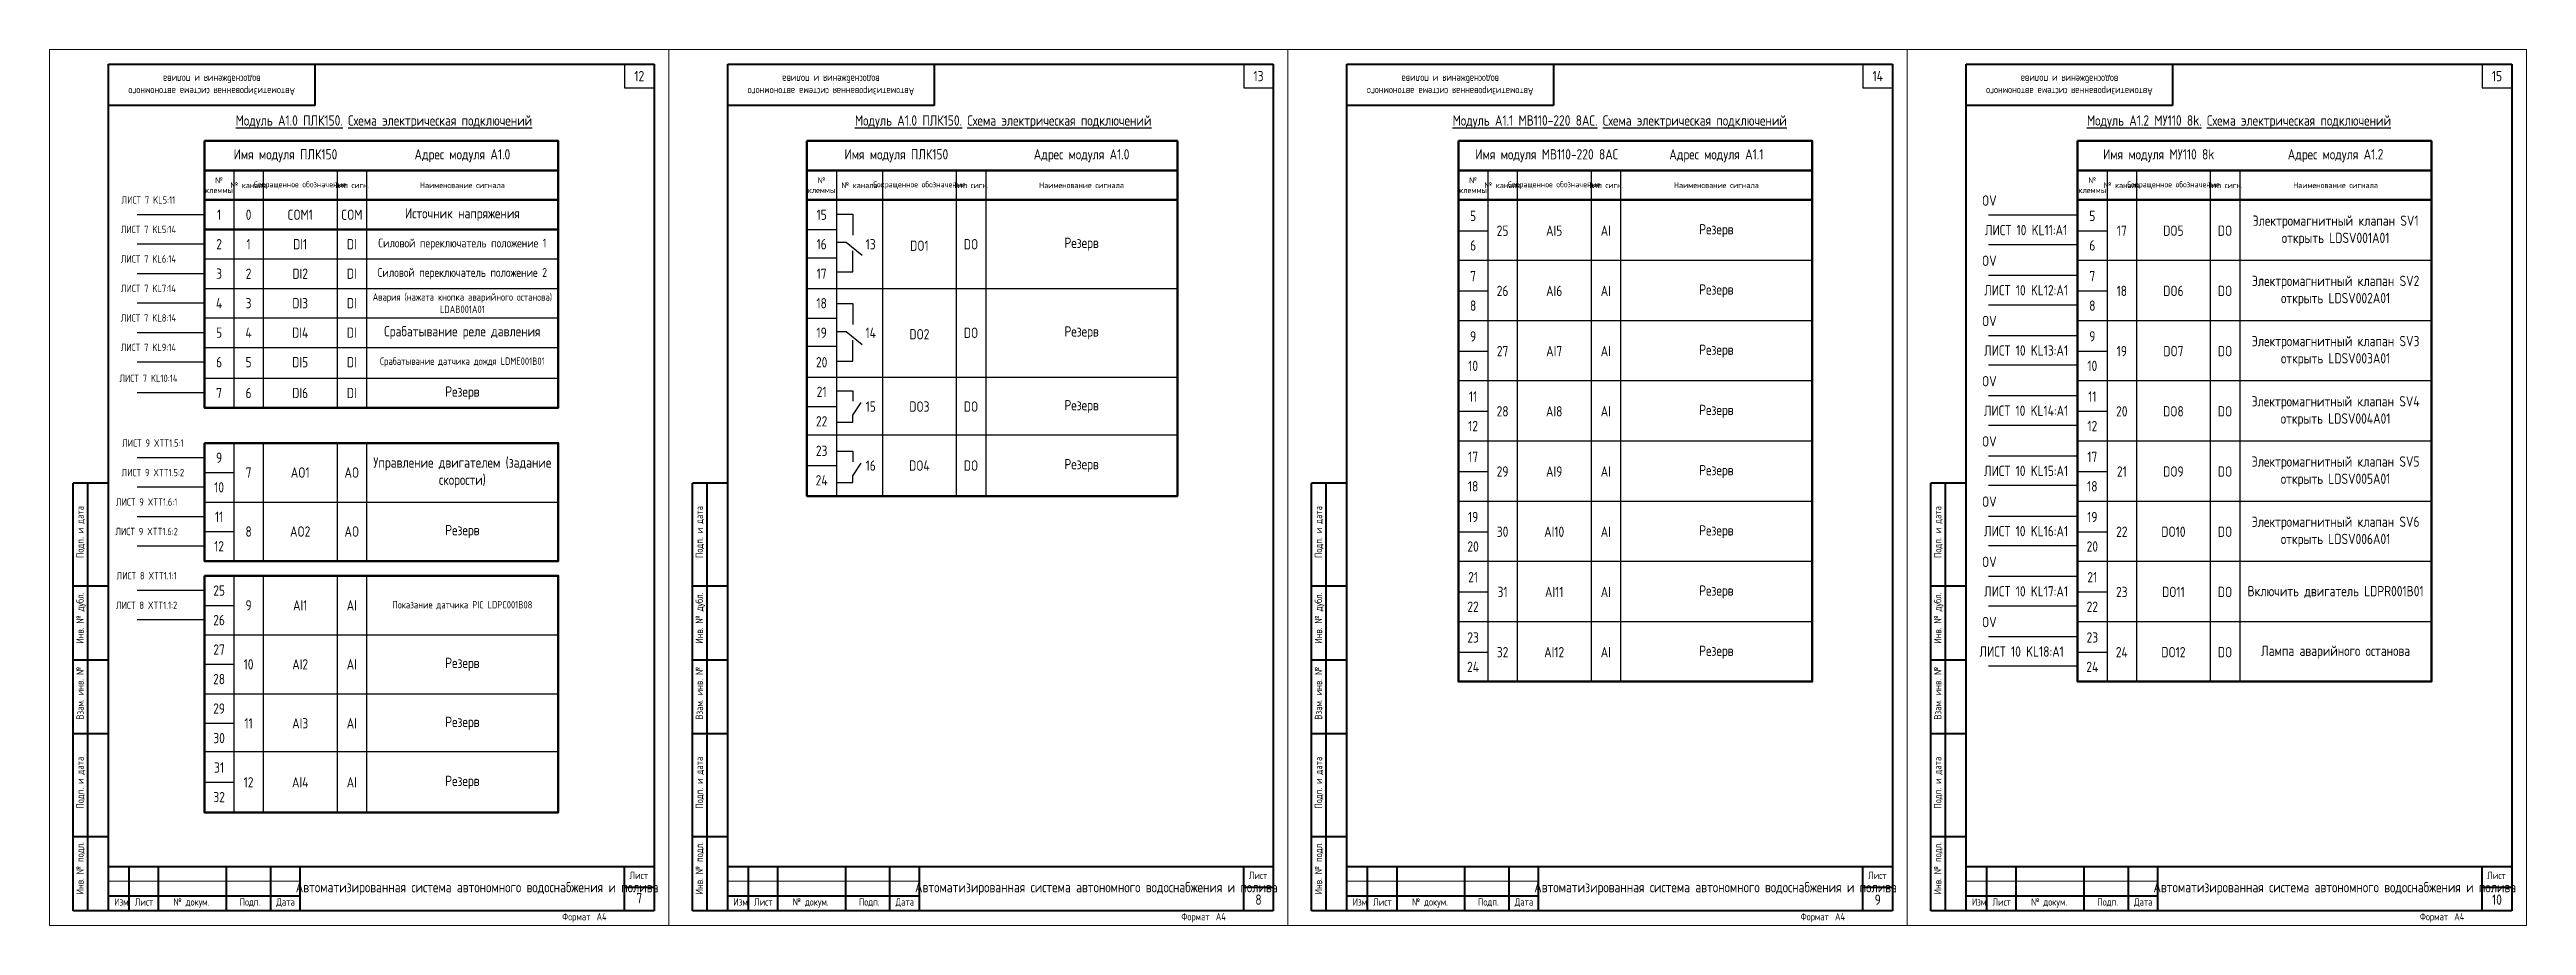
# Model space of a CAD drawing. Header units: millimetres. Extents: x 3520 to 8864, y 403 to 1747.
# Drawn here: x 3520 to 4360, y 403 to 700 of the extents above; entities that cross this region are included whole.
import ezdxf

# ---------------------------------------------------------------- set-up
doc = ezdxf.new("R2010")
doc.units = ezdxf.units.MM
doc.linetypes.add('K5LT_BASIC', pattern=[0])
doc.linetypes.add('K5LT_THIN', pattern=[0])
doc.layers.add('Стерка', color=7, linetype='Continuous', lineweight=15)
doc.styles.add('ГОСТ В', font='GOST_0.TTF', dxfattribs={"height": 3.5})
doc.styles.add('ГОСТ тип А', font='GOST_0.TTF', dxfattribs={"height": 3.5})

msp = doc.modelspace()

# ---------------------------------------------------------------- texts
at = {"color": 7, "linetype": 'Continuous', "lineweight": 15, "char_height": 2.5, "width": 70, "attachment_point": 5, "rotation": 180, "style": 'ГОСТ В'}
for insert in [(3575, 688), (3785, 688), (3995, 688), (4205, 688)]:
    msp.add_mtext('\\pxqc;{\\C256;Автоматизированная система автономного водоснабжения и полива}', dxfattribs=dict(at, insert=insert))
at = {"color": 7, "linetype": 'Continuous', "lineweight": 15, "attachment_point": 5, "style": 'ГОСТ В'}
for s, insert, char_height, width in [('{\\C256;12}', (3720, 691), 3.5, 10), ('{\\C256;13}', (3930, 691), 3.5, 10), ('{\\C256;14}', (4140, 691), 3.5, 10), ('{\\C256;15}', (4350, 691), 3.5, 10), ('{\\C256;Имя модуля ПЛК150}', (3600, 664), 3.5, 55), ('{\\C256;Адрес модуля A1.0}', (3660, 664), 3.5, 65), ('{\\C256;Имя модуля ПЛК150}', (3807.172, 664), 3.5, 60.65558), ('{\\C256;Адрес модуля A1.0}', (3870, 664), 3.5, 65), ('{\\C256;Имя модуля МВ110-220 8АС}', (4027.771, 664), 3.5, 60), ('{\\C256;Адрес модуля A1.1}', (4085.271, 664), 3.5, 65), ('{\\C256;Имя модуля МУ110 8k}', (4235.271, 664), 3.5, 55), ('{\\C256;Адрес модуля A1.2}', (4295.271, 664), 3.5, 65), ('{\\C256;№ клеммы}', (3577.5, 654), 2, 10), ('{\\C256;Сокращенное обозначение}', (3605, 654), 2, 25), ('{\\C256;№ клеммы}', (3781.844, 654), 2, 10), ('{\\C256;Сокращенное обозначение}', (3815, 654), 2, 25), ('{\\C256;№ клеммы}', (4002.771, 654), 2, 10), ('{\\C256;Сокращенное обозначение}', (4030.271, 654), 2, 25), ('{\\C256;№ клеммы}', (4212.771, 654), 2, 10), ('{\\C256;Сокращенное обозначение}', (4240.271, 654), 2, 25), ('ЛИСТ 7 KL5:11', (3553.528, 649), 2.5, 31.89637), ('{\\C256;№ канала}', (3587.5, 654), 2, 10), ('{\\C256;Тип сигн.}', (3622.5, 654), 2, 10), ('{\\C256;Наименование сигнала}', (3660, 654), 2, 63), ('{\\C256;№ канала}', (3794.672, 654), 2, 15.65558), ('{\\C256;Тип сигн.}', (3832.5, 654), 2, 10), ('{\\C256;Наименование сигнала}', (3870, 654), 2, 63), ('{\\C256;№ канала}', (4012.771, 654), 2, 10), ('{\\C256;Тип сигн.}', (4047.771, 654), 2, 10), ('{\\C256;Наименование сигнала}', (4085.271, 654), 2, 63), ('OV', (4177.851, 648.792), 3.5, 10), ('{\\C256;№ канала}', (4222.771, 654), 2, 10), ('{\\C256;Тип сигн.}', (4257.771, 654), 2, 10), ('{\\C256;Наименование сигнала}', (4295.271, 654), 2, 63), ('ЛИСТ 7 KL5:14', (3553.528, 639), 2.5, 31.89637), ('1', (3577.5, 644), 3.5, 10), ('0', (3587.5, 644), 3.5, 10), ('{\\C256;COM1}', (3605, 644), 3.5, 25), ('{\\C256;COM}', (3622.5, 644), 3.5, 10), ('{\\C256;Источник напряжения}', (3660, 644), 3.5, 65), ('15', (3781.844, 644), 3.5, 10), ('5', (4002.771, 643.583), 3.5, 10), ('25', (4012.771, 638.583), 3.5, 10), ('AI5', (4030.271, 638.583), 3.5, 23), ('AI', (4047.771, 638.583), 3.5, 10), ('{\\C256;Резерв}', (4085.271, 638.583), 3.5, 65), ('ЛИСТ 10 KL11:A1', (4190.311, 638.792), 3.5, 34.92036), ('5', (4212.771, 643.583), 3.5, 10), ('17', (4222.771, 638.583), 3.5, 10), ('DO5', (4240.271, 638.583), 3.5, 23), ('DO', (4257.771, 638.583), 3.5, 10), ('{\\C256;Электромагнитный клапан SV1 открыть LDSV001A01}', (4295.271, 638.583), 3.5, 65), ('ЛИСТ 7 KL6:14', (3553.528, 629), 2.5, 31.89637), ('2', (3577.5, 634), 3.5, 10), ('1', (3587.5, 634), 3.5, 10), ('{\\C256;DI1}', (3605, 634), 3.5, 25), ('{\\C256;DI}', (3622.5, 634), 3.5, 10), ('{\\C256;Силовой переключатель положение 1}', (3660, 634), 3, 65), ('16', (3781.844, 634), 3.5, 10), ('13', (3798.475, 633.985), 3.5, 10), ('DO1', (3815, 633.485), 3.5, 23), ('DO', (3832.5, 633.985), 3.5, 10), ('{\\C256;Резерв}', (3870, 633.985), 3.5, 65), ('6', (4002.771, 633.583), 3.5, 10), ('OV', (4177.851, 628.375), 3.5, 10), ('6', (4212.771, 633.583), 3.5, 10), ('3', (3577.5, 624), 3.5, 10), ('2', (3587.5, 624), 3.5, 10), ('{\\C256;DI2}', (3605, 624), 3.5, 25), ('{\\C256;DI}', (3622.5, 624), 3.5, 10), ('{\\C256;Силовой переключатель положение 2}', (3660, 624), 3, 65), ('17', (3781.844, 624), 3.5, 10), ('7', (4002.771, 623.166), 3.5, 10), ('7', (4212.771, 623.166), 3.5, 10), ('{\\C256;Электромагнитный клапан SV2 открыть LDSV002A01}', (4295.271, 618.166), 3.5, 65), ('ЛИСТ 7 KL7:14', (3553.528, 619), 2.5, 31.89637), ('4', (3577.5, 614), 3.5, 10), ('3', (3587.5, 614), 3.5, 10), ('{\\C256;DI3}', (3605, 614), 3.5, 25), ('{\\C256;DI}', (3622.5, 614), 3.5, 10), ('{\\C256;Авария (нажата кнопка аварийного останова) LDAB001A01}', (3660, 614), 2.5, 65), ('18', (3781.844, 613.97), 3.5, 10), ('8', (4002.771, 613.166), 3.5, 10), ('26', (4012.771, 618.166), 3.5, 10), ('AI6', (4030.271, 618.166), 3.5, 23), ('AI', (4047.771, 618.166), 3.5, 10), ('{\\C256;Резерв}', (4085.271, 618.166), 3.5, 65), ('ЛИСТ 10 KL12:A1', (4190.311, 618.375), 3.5, 34.92036), ('8', (4212.771, 613.166), 3.5, 10), ('18', (4222.771, 618.166), 3.5, 10), ('DO6', (4240.271, 618.166), 3.5, 23), ('DO', (4257.771, 618.166), 3.5, 10), ('ЛИСТ 7 KL8:14', (3553.528, 609), 2.5, 31.89637), ('5', (3577.5, 604), 3.5, 10), ('4', (3587.5, 604), 3.5, 10), ('{\\C256;DI4}', (3605, 604), 3.5, 25), ('{\\C256;DI}', (3622.5, 604), 3.5, 10), ('{\\C256;Срабатывание реле давления}', (3660, 604), 3.5, 65), ('19', (3781.844, 603.97), 3.5, 10), ('14', (3798.475, 603.955), 3.5, 10), ('DO2', (3815, 603.455), 3.5, 23), ('DO', (3832.5, 603.955), 3.5, 10), ('{\\C256;Резерв}', (3870, 603.955), 3.5, 65), ('OV', (4177.851, 607.958), 3.5, 10), ('ЛИСТ 7 KL9:14', (3553.528, 599), 2.5, 31.89637), ('9', (4002.771, 602.75), 3.5, 10), ('27', (4012.771, 597.75), 3.5, 10), ('AI7', (4030.271, 597.75), 3.5, 23), ('AI', (4047.771, 597.75), 3.5, 10), ('{\\C256;Резерв}', (4085.271, 597.75), 3.5, 65), ('ЛИСТ 10 KL13:A1', (4190.311, 597.958), 3.5, 34.92036), ('9', (4212.771, 602.75), 3.5, 10), ('19', (4222.771, 597.75), 3.5, 10), ('DO7', (4240.271, 597.75), 3.5, 23), ('DO', (4257.771, 597.75), 3.5, 10), ('{\\C256;Электромагнитный клапан SV3 открыть LDSV003A01}', (4295.271, 597.75), 3.5, 65), ('ЛИСТ 7 KL10:14', (3553.528, 588.543), 2.5, 31.89637), ('6', (3577.5, 594), 3.5, 10), ('5', (3587.5, 594), 3.5, 10), ('{\\C256;DI5}', (3605, 594), 3.5, 25), ('{\\C256;DI}', (3622.5, 594), 3.5, 10), ('{\\C256;Срабатывание датчика дождя LDME001B01}', (3660, 594), 2.5, 65), ('20', (3781.844, 593.97), 3.5, 10), ('10', (4002.771, 592.75), 3.5, 10), ('OV', (4177.851, 587.541), 3.5, 10), ('10', (4212.771, 592.75), 3.5, 10), ('7', (3577.5, 583.543), 3.5, 10), ('6', (3587.5, 583.543), 3.5, 10), ('{\\C256;DI6}', (3605, 583.543), 3.5, 25), ('{\\C256;DI}', (3622.5, 583.543), 3.5, 10), ('{\\C256;Резерв}', (3660, 583.543), 3.5, 65), ('21', (3781.844, 583.94), 3.5, 10), ('15', (3798.475, 578.94), 3.5, 10), ('DO3', (3815, 578.94), 3.5, 23), ('DO', (3832.5, 578.94), 3.5, 10), ('{\\C256;Резерв}', (3870, 578.94), 3.5, 65), ('11', (4002.771, 582.333), 3.5, 10), ('11', (4212.771, 582.333), 3.5, 10), ('{\\C256;Электромагнитный клапан SV4 открыть LDSV004A01}', (4295.271, 577.333), 3.5, 65), ('22', (3781.844, 573.94), 3.5, 10), ('12', (4002.771, 572.333), 3.5, 10), ('28', (4012.771, 577.333), 3.5, 10), ('AI8', (4030.271, 577.333), 3.5, 23), ('AI', (4047.771, 577.333), 3.5, 10), ('{\\C256;Резерв}', (4085.271, 577.333), 3.5, 65), ('ЛИСТ 10 KL14:A1', (4190.311, 577.541), 3.5, 34.92036), ('12', (4212.771, 572.333), 3.5, 10), ('20', (4222.771, 577.333), 3.5, 10), ('DO8', (4240.271, 577.333), 3.5, 23), ('DO', (4257.771, 577.333), 3.5, 10), ('ЛИСТ 9 XTT1.5:1', (3555.04, 566.579), 2.5, 34.92036), ('9', (3577.5, 561.573), 3.5, 10), ('23', (3781.844, 563.94), 3.5, 10), ('17', (4002.771, 561.916), 3.5, 10), ('OV', (4177.851, 567.124), 3.5, 10), ('17', (4212.771, 561.916), 3.5, 10), ('ЛИСТ 9 XTT1.5:2', (3555.04, 556.567), 2.5, 34.92036), ('7', (3587.5, 556.573), 3.5, 10), ('AO1', (3605, 556.573), 3.5, 23), ('AO', (3622.5, 556.573), 3.5, 10), ('{\\C256;Управление двигателем (задание скорости)}', (3660, 556.573), 3.5, 65), ('24', (3781.844, 553.94), 3.5, 10), ('16', (3798.475, 558.94), 3.5, 10), ('DO4', (3815, 558.94), 3.5, 23), ('DO', (3832.5, 558.94), 3.5, 10), ('{\\C256;Резерв}', (3870, 558.94), 3.5, 65), ('29', (4012.771, 556.916), 3.5, 10), ('AI9', (4030.271, 556.916), 3.5, 23), ('AI', (4047.771, 556.916), 3.5, 10), ('{\\C256;Резерв}', (4085.271, 556.916), 3.5, 65), ('ЛИСТ 10 KL15:A1', (4190.311, 557.124), 3.5, 34.92036), ('21', (4222.771, 556.916), 3.5, 10), ('DO9', (4240.271, 556.916), 3.5, 23), ('DO', (4257.771, 556.916), 3.5, 10), ('{\\C256;Электромагнитный клапан SV5 открыть LDSV005A01}', (4295.271, 556.916), 3.5, 65), ('ЛИСТ 9 XTT1.6:1', (3552.936, 546.579), 2.5, 39.12739), ('10', (3577.5, 551.573), 3.5, 10), ('18', (4002.771, 551.916), 3.5, 10), ('OV', (4177.851, 546.708), 3.5, 10), ('18', (4212.771, 551.916), 3.5, 10), ('ЛИСТ 9 XTT1.6:2', (3552.936, 536.579), 2.5, 39.12739), ('11', (3577.5, 541.573), 3.5, 10), ('8', (3587.5, 536.573), 3.5, 10), ('AO2', (3605, 536.573), 3.5, 23), ('AO', (3622.5, 536.573), 3.5, 10), ('{\\C256;Резерв}', (3660, 536.573), 3.5, 65), ('19', (4002.771, 541.499), 3.5, 10), ('30', (4012.771, 536.499), 3.5, 10), ('AI10', (4030.271, 536.499), 3.5, 23), ('AI', (4047.771, 536.499), 3.5, 10), ('{\\C256;Резерв}', (4085.271, 536.499), 3.5, 65), ('ЛИСТ 10 KL16:A1', (4190.311, 536.708), 3.5, 34.92036), ('19', (4212.771, 541.499), 3.5, 10), ('22', (4222.771, 536.499), 3.5, 10), ('DO10', (4240.271, 536.499), 3.5, 23), ('DO', (4257.771, 536.499), 3.5, 10), ('{\\C256;Электромагнитный клапан SV6 открыть LDSV006A01}', (4295.271, 536.499), 3.5, 65), ('12', (3577.5, 531.573), 3.5, 10), ('20', (4002.771, 531.499), 3.5, 10), ('20', (4212.771, 531.499), 3.5, 10), ('ЛИСТ 8 XTT1.1:1', (3552.936, 521.579), 2.5, 39.12739), ('21', (4002.771, 521.082), 3.5, 10), ('OV', (4177.851, 526.291), 3.5, 10), ('21', (4212.771, 521.082), 3.5, 10), ('ЛИСТ 8 XTT1.1:2', (3552.936, 511.579), 2.5, 39.12739), ('25', (3577.5, 516.544), 3.5, 10), ('9', (3587.5, 511.544), 3.5, 10), ('AI1', (3605, 511.544), 3.5, 23), ('AI', (3622.5, 511.544), 3.5, 10), ('{\\C256;Показание датчика PIC LDPC001B08}', (3660, 511.544), 2.5, 65), ('22', (4002.771, 511.082), 3.5, 10), ('31', (4012.771, 516.082), 3.5, 10), ('AI11', (4030.271, 516.082), 3.5, 23), ('AI', (4047.771, 516.082), 3.5, 10), ('{\\C256;Резерв}', (4085.271, 516.082), 3.5, 65), ('ЛИСТ 10 KL17:A1', (4190.311, 516.291), 3.5, 34.92036), ('22', (4212.771, 511.082), 3.5, 10), ('23', (4222.771, 516.082), 3.5, 10), ('DO11', (4240.271, 516.082), 3.5, 23), ('DO', (4257.771, 516.082), 3.5, 10), ('{\\C256;Включить двигатель LDPR001B01}', (4295.271, 516.082), 3.5, 65), ('26', (3577.5, 506.544), 3.5, 10), ('OV', (4177.851, 505.874), 3.5, 10), ('27', (3577.5, 496.544), 3.5, 10), ('23', (4002.771, 500.666), 3.5, 10), ('32', (4012.771, 495.666), 3.5, 10), ('AI12', (4030.271, 495.666), 3.5, 23), ('AI', (4047.771, 495.666), 3.5, 10), ('{\\C256;Резерв}', (4085.271, 495.666), 3.5, 65), ('ЛИСТ 10 KL18:A1', (4188.799, 495.874), 3.5, 33.97093), ('23', (4212.771, 500.666), 3.5, 10), ('24', (4222.771, 495.666), 3.5, 10), ('DO12', (4240.271, 495.666), 3.5, 23), ('DO', (4257.771, 495.666), 3.5, 10), ('{\\C256;Лампа аварийного останова}', (4295.271, 495.666), 3.5, 65), ('28', (3577.5, 486.544), 3.5, 10), ('10', (3587.5, 491.544), 3.5, 10), ('AI2', (3605, 491.544), 3.5, 23), ('AI', (3622.5, 491.544), 3.5, 10), ('{\\C256;Резерв}', (3660, 491.544), 3.5, 65), ('24', (4002.771, 490.666), 3.5, 10), ('24', (4212.771, 490.666), 3.5, 10), ('29', (3577.5, 476.544), 3.5, 10), ('11', (3587.5, 471.544), 3.5, 10), ('AI3', (3605, 471.544), 3.5, 23), ('AI', (3622.5, 471.544), 3.5, 10), ('{\\C256;Резерв}', (3660, 471.544), 3.5, 65), ('30', (3577.5, 466.544), 3.5, 10), ('31', (3577.5, 456.544), 3.5, 10), ('{\\C256;Резерв}', (3660, 451.544), 3.5, 65), ('32', (3577.5, 446.544), 3.5, 10), ('12', (3587.5, 451.544), 3.5, 10), ('AI4', (3605, 451.544), 3.5, 23), ('AI', (3622.5, 451.544), 3.5, 10), ('\\pxqc;{\\C256;Автоматизированная система автономного водоснабжения и полива}', (3665, 415.5), 3.5, 120), ('\\pxqc;{\\C256;Автоматизированная система автономного водоснабжения и полива}', (3875, 415.5), 3.5, 120), ('\\pxqc;{\\C256;Автоматизированная система автономного водоснабжения и полива}', (4085, 415.5), 3.5, 120), ('\\pxqc;{\\C256;Автоматизированная система автономного водоснабжения и полива}', (4295, 415.5), 3.5, 120)]:
    msp.add_mtext(s, dxfattribs=dict(at, insert=insert, char_height=char_height, width=width))
at = {"color": 7, "char_height": 3.5, "width": 185, "attachment_point": 5, "style": 'ГОСТ В'}
for s, insert in [('{\\fGOST type A|b1|i0|c204|p34;\\H1.5x;\\L\\P\\fGOST type A|b0|i0|c204|p34;\\H0.66667x; Модуль А1.0 ПЛК150\\C0;. \\C7;Схема электрическая подключений}', (3632.5, 679.851)), ('{\\fGOST type A|b1|i0|c204|p34;\\H1.5x;\\L\\P\\fGOST type A|b0|i0|c204|p34;\\H0.66667x; Модуль А1.0 ПЛК150\\C0;. \\C7;Схема электрическая подключений}', (3842.5, 679.851)), ('{\\fGOST type A|b1|i0|c204|p34;\\H1.5x;\\L\\P\\fGOST type A|b0|i0|c204|p34;\\H0.66667x;Модуль А1.1 МВ110-220 8АС\\C0;. \\C7;Схема электрическая подключений}', (4052.5, 679.851)), ('{\\fGOST type A|b1|i0|c204|p34;\\H1.5x;\\L\\P\\fGOST type A|b0|i0|c204|p34;\\H0.66667x;Модуль А1.2 МУ110 8k\\C0;. \\C7;Схема электрическая подключений}', (4262.5, 679.851))]:
    msp.add_mtext(s, dxfattribs=dict(at, insert=insert))
at = {"layer": 'Стерка', "color": 7, "char_height": 3.5, "attachment_point": 5, "style": 'ГОСТ тип А'}
for s, insert in [('7', (3720, 412.25)), ('8', (3930, 411.75)), ('9', (4140, 411.75)), ('10', (4350, 411.75))]:
    msp.add_mtext_dynamic_manual_height_columns(s, width=10, gutter_width=17.5, heights=[0], dxfattribs=dict(at, insert=insert))

# ---------------------------------------------------------------- blocks, each defined once
blk = doc.blocks.new('A4-2')
at = {"linetype": 'K5LT_THIN', "lineweight": 18}
for p, q in [((210, 0), (210, 297)), ((210, 297), (420, 297)), ((420, 297), (420, 0)), ((230, 15), (295, 15)), ((420, 0), (210, 0))]:
    blk.add_line(p, q, dxfattribs=at)
at = {"linetype": 'K5LT_BASIC', "lineweight": 40}
for p, q in [((230, 5), (230, 292)), ((230, 292), (415, 292)), ((300, 292), (300, 278)), ((415, 292), (415, 5)), ((300, 278), (230, 278)), ((218, 5), (218, 150)), ((230, 150), (218, 150)), ((223, 5), (223, 150)), ((230, 115), (218, 115)), ((230, 90), (218, 90)), ((230, 65), (218, 65)), ((230, 30), (218, 30)), ((230, 20), (415, 20)), ((230, 5), (230, 20)), ((237, 5), (237, 20)), ((247, 5), (247, 20)), ((270, 5), (270, 20)), ((285, 5), (285, 20)), ((295, 5), (295, 20)), ((405, 5), (405, 20)), ((230, 10), (237, 10)), ((237, 10), (247, 10)), ((247, 10), (270, 10)), ((270, 10), (285, 10)), ((285, 10), (295, 10)), ((405, 13), (415, 13)), ((230, 5), (218, 5)), ((415, 5), (230, 5))]:
    blk.add_line(p, q, dxfattribs=at)
at = {"char_height": 2.5, "attachment_point": 1, "rotation": 90, "style": 'ГОСТ тип А'}
for s, insert in [('Подп. и дата', (219.09, 124.6)), ('Инв. № дубл.', (219.09, 95.52)), ('Взам. инв. №', (219.09, 69.79)), ('Подп. и дата', (219.09, 39.6)), ('Инв. № подл.', (219.09, 10.52))]:
    blk.add_mtext(s, dxfattribs=dict(at, insert=insert))
at = {"char_height": 2.5, "attachment_point": 1, "style": 'ГОСТ тип А'}
for s, insert in [('Лист', (406.71, 18.23)), ('Изм.', (231.92, 9.23)), ('Лист', (238.91, 9.23)), ('№ докум.', (252.03, 9.23)), ('Подп.', (274.46, 9.23)), ('Дата', (286.91, 9.23)), ('Формат', (383.84, 4.23)), ('A4', (395.5, 4.23))]:
    blk.add_mtext(s, dxfattribs=dict(at, insert=insert))

# ---------------------------------------------------------------- linework, layer by layer
for p, q in [((3715, 695), (3715, 687)), ((3925, 695), (3925, 687)), ((4145, 695), (4135, 695)), ((4135, 695), (4135, 687)), ((4345, 695), (4345, 687)), ((3715, 687), (3725, 687)), ((3925, 687), (3935, 687)), ((4135, 687), (4145, 687)), ((4345, 687), (4355, 687)), ((3572.5, 649), (3572.5, 639)), ((3572.5, 644), (3549.675, 644)), ((3786.844, 644.183), (3792.412, 644.183)), ((3792.412, 644.183), (3792.412, 637.079)), ((4207.771, 643.792), (4177.562, 643.792)), ((3572.5, 634), (3549.675, 634)), ((3786.844, 634.711), (3790.149, 634.711)), ((3790.149, 634.711), (3795.536, 630.297)), ((3792.412, 624.592), (3792.412, 631.696)), ((4207.771, 633.792), (4177.562, 633.792)), ((3572.5, 624), (3549.675, 624)), ((3786.844, 624.592), (3792.412, 624.592)), ((4207.771, 623.375), (4177.562, 623.375)), ((3572.5, 614), (3549.675, 614)), ((3786.844, 613.918), (3792.412, 613.918)), ((3792.412, 613.918), (3792.412, 606.814)), ((4207.771, 613.375), (4177.562, 613.375)), ((3572.5, 604), (3549.675, 604)), ((3786.844, 604.446), (3790.149, 604.446)), ((3790.149, 604.446), (3795.536, 600.032)), ((3792.412, 594.327), (3792.412, 601.431)), ((4207.771, 602.958), (4177.562, 602.958)), ((3572.5, 594), (3549.675, 594)), ((3786.844, 594.327), (3792.412, 594.327)), ((4207.771, 592.958), (4177.562, 592.958)), ((3572.5, 583.543), (3549.675, 583.543)), ((3786.844, 584.297), (3792.412, 584.297)), ((3792.412, 584.297), (3792.412, 580.745)), ((3792.412, 576.009), (3795.284, 580.309)), ((4207.771, 582.541), (4177.562, 582.541)), ((3786.844, 573.693), (3792.412, 573.693)), ((3792.412, 573.693), (3792.412, 576.009)), ((4207.771, 572.541), (4177.562, 572.541)), ((3786.844, 563.769), (3792.412, 563.769)), ((3792.412, 563.769), (3792.412, 560.217)), ((4207.771, 567.333), (4207.771, 556.916)), ((3572.5, 561.586), (3549.675, 561.586)), ((3792.412, 555.481), (3795.284, 559.781)), ((3792.412, 553.166), (3792.412, 555.481)), ((4207.771, 562.124), (4177.562, 562.124)), ((3572.5, 551.573), (3549.675, 551.573)), ((3786.844, 553.166), (3792.412, 553.166)), ((4207.771, 552.124), (4177.562, 552.124)), ((3572.5, 541.579), (3549.675, 541.579)), ((4207.771, 541.708), (4177.562, 541.708)), ((3572.5, 531.579), (3549.675, 531.579)), ((4207.771, 531.708), (4177.562, 531.708)), ((4207.771, 521.291), (4177.562, 521.291)), ((3572.5, 516.579), (3549.675, 516.579)), ((3572.5, 506.579), (3549.675, 506.579)), ((4207.771, 511.291), (4177.562, 511.291)), ((4207.771, 500.874), (4177.562, 500.874)), ((4207.771, 490.874), (4177.562, 490.874))]:
    msp.add_line(p, q)
at = {"color": 7, "lineweight": 50}
for p, q in [((3572.5, 659), (3692.5, 659)), ((3776.844, 659), (3902.5, 659)), ((3997.771, 659), (4117.771, 659)), ((4207.771, 659), (4327.771, 659)), ((3572.5, 649), (3692.5, 649)), ((3776.844, 649), (3902.5, 649)), ((3997.771, 649), (4117.771, 649)), ((4207.771, 649), (4327.771, 649)), ((3572.5, 639), (3692.5, 639)), ((3572.5, 578.543), (3692.5, 578.543))]:
    msp.add_line(p, q, dxfattribs=at)
at = {"color": 7}
for p, q in [((3582.5, 659), (3582.5, 578.543)), ((3592.5, 659), (3592.5, 578.543)), ((3617.5, 659), (3617.5, 578.543)), ((3627.5, 659), (3627.5, 578.543)), ((3786.844, 659), (3786.844, 548.566)), ((3802.5, 659), (3802.5, 548.566)), ((3827.5, 659), (3827.5, 548.566)), ((3837.5, 659), (3837.5, 548.566)), ((4007.771, 659), (4007.771, 485.666)), ((4017.771, 659), (4017.771, 485.666)), ((4042.771, 659), (4042.771, 485.666)), ((4052.771, 659), (4052.771, 485.666)), ((4217.771, 659), (4217.771, 485.666)), ((4227.771, 659), (4227.771, 485.666)), ((4252.771, 659), (4252.771, 485.666)), ((4262.771, 659), (4262.771, 485.666)), ((3572.5, 649), (3692.5, 649)), ((3572.5, 649), (3692.5, 649)), ((3776.844, 649), (3902.5, 649)), ((3572.5, 639), (3692.5, 639)), ((3572.5, 639), (3692.5, 639)), ((3776.844, 639), (3786.844, 639)), ((3997.771, 638.583), (4007.771, 638.583)), ((4207.771, 638.583), (4217.771, 638.583)), ((3572.5, 629), (3692.5, 629)), ((3776.844, 629.403), (3786.844, 629.403)), ((3997.771, 628.583), (4117.771, 628.583)), ((4207.771, 628.583), (4327.771, 628.583)), ((3572.5, 619), (3692.5, 619)), ((3776.844, 618.97), (3902.5, 618.97)), ((3997.771, 618.166), (4007.771, 618.166)), ((4207.771, 618.166), (4217.771, 618.166)), ((3572.5, 609), (3692.5, 609)), ((3776.844, 608.97), (3786.844, 608.97)), ((3997.771, 608.166), (4117.771, 608.166)), ((4207.771, 608.166), (4327.771, 608.166)), ((3572.5, 599), (3692.5, 599)), ((3776.844, 599.373), (3786.844, 599.373)), ((3997.771, 597.75), (4007.771, 597.75)), ((4207.771, 597.75), (4217.771, 597.75)), ((3572.5, 588.543), (3692.5, 588.543)), ((3572.5, 588.543), (3692.5, 588.543)), ((3572.5, 588.543), (3692.5, 588.543)), ((3572.5, 588.543), (3692.5, 588.543)), ((3776.844, 588.94), (3902.5, 588.94)), ((3776.844, 588.94), (3902.5, 588.94)), ((3997.771, 587.75), (4117.771, 587.75)), ((4207.771, 587.75), (4327.771, 587.75)), ((3572.5, 578.543), (3692.5, 578.543)), ((3572.5, 578.543), (3692.5, 578.543)), ((3572.5, 578.543), (3692.5, 578.543)), ((3572.5, 578.543), (3692.5, 578.543)), ((3572.5, 578.543), (3692.5, 578.543)), ((3776.844, 578.94), (3786.844, 578.94)), ((3997.771, 577.333), (4007.771, 577.333)), ((4207.771, 577.333), (4217.771, 577.333)), ((3572.5, 566.586), (3692.5, 566.586)), ((3582.5, 566.586), (3582.5, 526.357)), ((3592.5, 566.586), (3592.5, 526.357)), ((3617.5, 566.586), (3617.5, 526.357)), ((3627.5, 566.586), (3627.5, 526.357)), ((3776.844, 569.343), (3902.5, 569.343)), ((3997.771, 567.333), (4117.771, 567.333)), ((4207.771, 567.333), (4327.771, 567.333)), ((3572.5, 556.573), (3582.5, 556.573)), ((3776.844, 558.94), (3786.844, 558.94)), ((3997.771, 556.916), (4007.771, 556.916)), ((4207.771, 556.916), (4217.771, 556.916)), ((3572.5, 546.573), (3692.5, 546.573)), ((3997.771, 546.916), (4117.771, 546.916)), ((4207.771, 546.916), (4327.771, 546.916)), ((3572.5, 536.573), (3582.5, 536.573)), ((3997.771, 536.499), (4007.771, 536.499)), ((4207.771, 536.499), (4217.771, 536.499)), ((3572.5, 526.573), (3692.5, 526.573)), ((3582.5, 521.573), (3582.5, 481.344)), ((3592.5, 521.573), (3592.5, 481.344)), ((3617.5, 521.573), (3617.5, 481.344)), ((3627.5, 521.573), (3627.5, 481.344)), ((3997.771, 526.499), (4117.771, 526.499)), ((4207.771, 526.499), (4327.771, 526.499)), ((3997.771, 516.082), (4007.771, 516.082)), ((4207.771, 516.082), (4217.771, 516.082)), ((3572.5, 511.544), (3582.5, 511.544)), ((3997.771, 506.082), (4117.771, 506.082)), ((4207.771, 506.082), (4327.771, 506.082)), ((3572.5, 501.544), (3692.5, 501.544)), ((3997.771, 495.666), (4007.771, 495.666)), ((4207.771, 495.666), (4217.771, 495.666)), ((3572.5, 491.544), (3582.5, 491.544)), ((3572.5, 481.544), (3692.5, 481.544)), ((3582.5, 481.344), (3582.5, 441.328)), ((3592.5, 481.344), (3592.5, 441.328)), ((3617.5, 481.344), (3617.5, 441.328)), ((3627.5, 481.344), (3627.5, 441.328)), ((3997.771, 485.666), (4117.771, 485.666)), ((4207.771, 485.666), (4327.771, 485.666)), ((3572.5, 471.544), (3582.5, 471.544)), ((3572.5, 461.947), (3692.5, 461.947)), ((3572.5, 451.544), (3582.5, 451.544)), ((3572.5, 451.544), (3582.5, 451.544)), ((3572.5, 441.328), (3692.5, 441.328))]:
    msp.add_line(p, q, dxfattribs=at)
at = {"color": 7, "lineweight": 50}
for points in [[(3572.5, 669), (3692.5, 669), (3692.5, 578.543), (3572.5, 578.543)], [(3776.844, 669), (3902.5, 669), (3902.5, 548.566), (3776.844, 548.566)], [(3997.771, 669), (4117.771, 669), (4117.771, 485.666), (3997.771, 485.666)], [(4207.771, 669), (4327.771, 669), (4327.771, 485.666), (4207.771, 485.666)], [(3572.5, 566.586), (3692.5, 566.586), (3692.5, 526.573), (3572.5, 526.573)], [(3572.5, 521.573), (3692.5, 521.573), (3692.5, 441.328), (3572.5, 441.328)]]:
    msp.add_lwpolyline(points, close=True, dxfattribs=at)

# ---------------------------------------------------------------- block references
for p in [(3310, 403), (3520, 403), (3730, 403), (3940, 403)]:
    msp.add_blockref('A4-2', p)

msp.set_redraw_order([(e.dxf.handle, doc.entitydb.next_handle()) for e in msp.query("TEXT MTEXT ATTDEF DIMENSION ARC_DIMENSION")])  # texts and dimensions are drawn at this point

doc.saveas('drawing.dxf')
